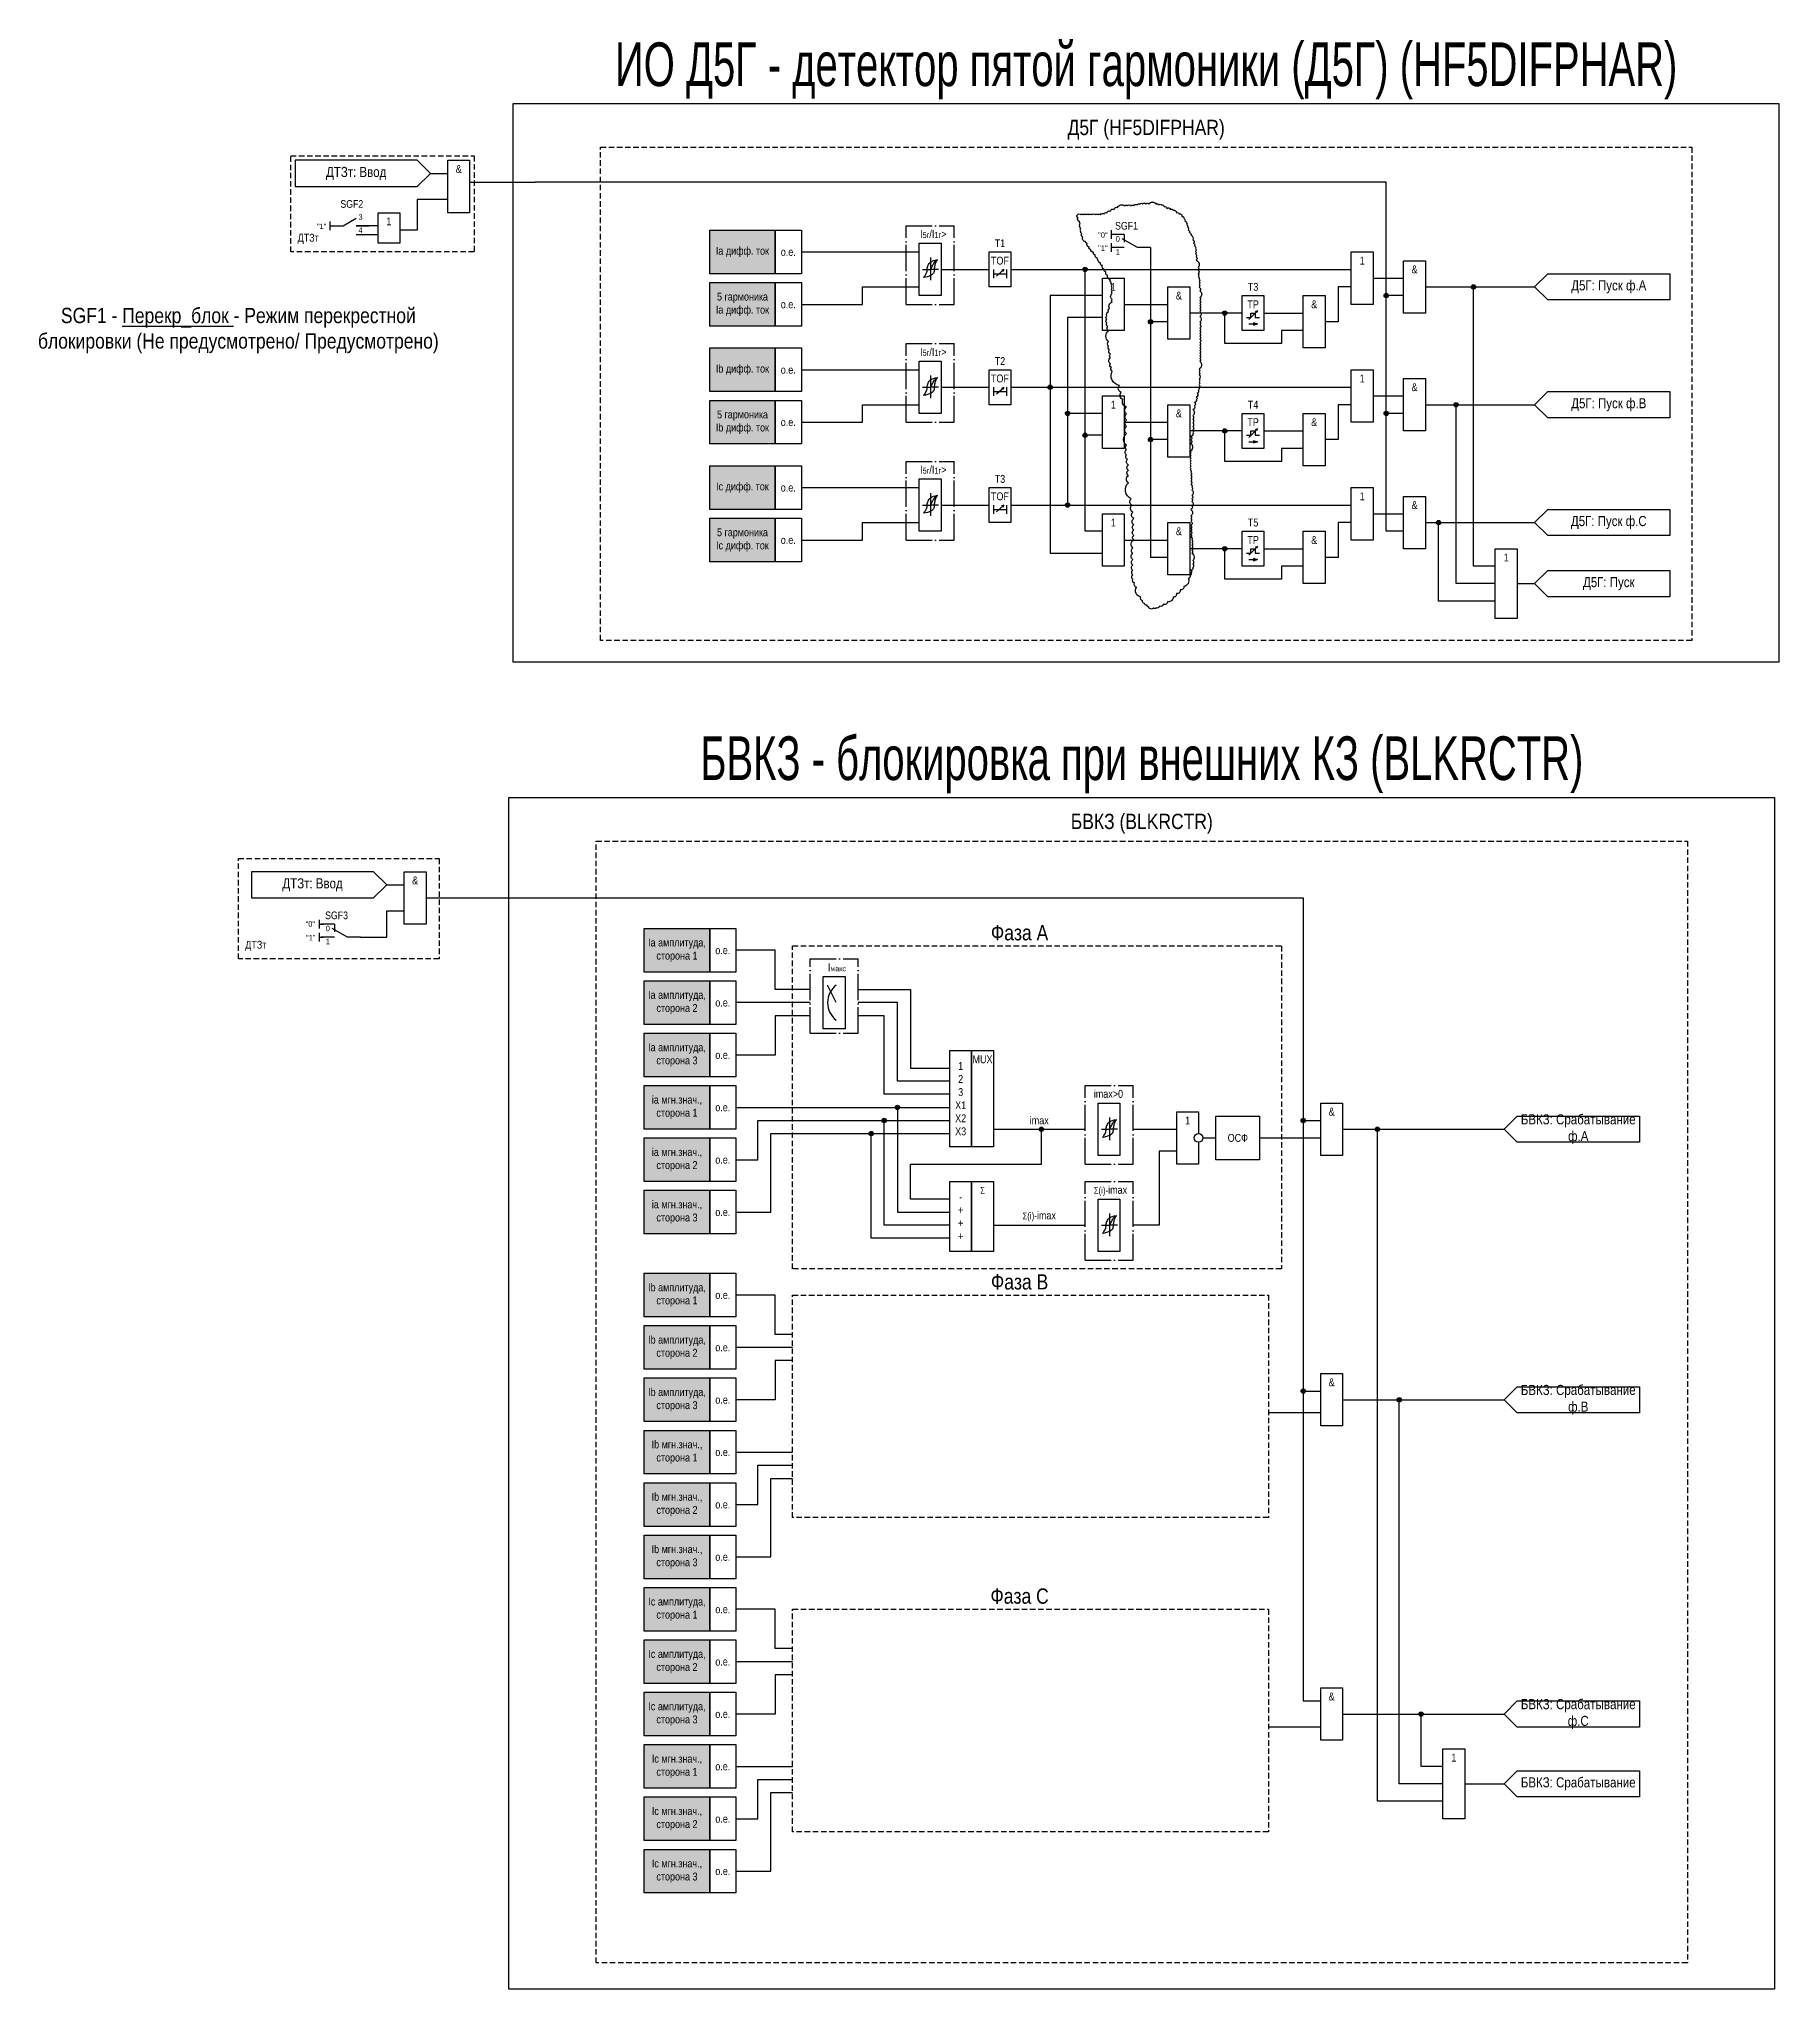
# Model space of a CAD drawing. Header units: millimetres. Extents: x -375 to 2714, y -997 to 626.
# Drawn here: x 144.3 to 543, y -484 to -37.2 of the extents above; entities that cross this region are included whole.
import ezdxf
from ezdxf.enums import TextEntityAlignment as Align

# ---------------------------------------------------------------- set-up
doc = ezdxf.new("R2010")
doc.units = ezdxf.units.MM
doc.linetypes.add('ACAD_ISO04W100', pattern=[30, 24, -3, 0, -3])
doc.linetypes.add('штриховая2', pattern=[0.375, 0.25, -0.125])
doc.layers.add('invisible', color=10, linetype='Continuous', lineweight=30, plot=False)
doc.layers.add('TEXT', color=7, linetype='Continuous', lineweight=25)
doc.layers.add('Основная', color=7, linetype='Continuous')
doc.styles.add('1.8_Gost_RD', font='ARIALN.TTF', dxfattribs={"height": 1.8})
doc.styles.add('2.5_Gost_RD', font='ARIALN.TTF', dxfattribs={"height": 2.5})
doc.styles.add('3.5_Gost_RD', font='ARIALN.TTF', dxfattribs={"height": 3.5})
doc.styles.add('Вывод', font='ARIALN.TTF', dxfattribs={"height": 2.5})
doc.styles.add('Компонент', font='ARIALN.TTF', dxfattribs={"height": 3.5})

msp = doc.modelspace()

# ---------------------------------------------------------------- texts
at = {"color": 30, "ltscale": 100, "attachment_point": 5}
for s, insert, char_height, width, style in [('{\\W0.8;\\C3;ИО Д5Г - детектор пятой гармоники (Д5Г) (HF5DIFPHAR)}', (398, -44.5), 10, 290, '3.5_Gost_RD'), ('\\pt108.5;Д5Г (HF5DIFPHAR)', (398, -58), 3.5, 250, '3.5_Gost_RD'), ('ДТЗт', (206, -83), 1.8, 8, '2.5_Gost_RD'), ('SGF1 - {\\LПерекр_блок} - Режим перекрестной блокировки (Не предусмотрено/ Предусмотрено)', (190, -104), 3.5, 97.0715, '3.5_Gost_RD'), ('{\\W0.8;\\C3;БВКЗ - блокировка при внешних КЗ (BLKRCTR)}', (397, -203.5), 10, 290, '3.5_Gost_RD'), ('\\pt108.5;БВКЗ (BLKRCTR)', (397, -217), 3.5, 250, '3.5_Gost_RD'), ('ДТЗт', (194, -245), 1.8, 8, '2.5_Gost_RD')]:
    msp.add_mtext(s, dxfattribs=dict(at, insert=insert, char_height=char_height, width=width, style=style))
at = {"color": 6, "ltscale": 100, "char_height": 1.8, "width": 5, "attachment_point": 5, "style": '2.5_Gost_RD'}
for s, insert in [('&', (240.5, -67)), ('1', (224.5, -79)), ('&', (230.5, -230))]:
    msp.add_mtext(s, dxfattribs=dict(at, insert=insert))
at = {"color": 6, "ltscale": 100, "insert": (208, -79.5), "char_height": 1.25, "attachment_point": 1, "style": '3.5_Gost_RD'}
msp.add_mtext_dynamic_manual_height_columns('"1"', width=2, gutter_width=17.5, heights=[0], dxfattribs=at)
at = {"ltscale": 100, "char_height": 1.8, "attachment_point": 5}
for s, insert, width, style in [('Ia дифф. ток', (305.5, -86), 15, '1.8_Gost_RD'), ('T1', (364.5, -84), 5, '2.5_Gost_RD'), ('о.е.', (316, -86), 6, '1.8_Gost_RD'), ('TOF', (364.5, -88), 5, '2.5_Gost_RD'), ('T3', (422.5, -94), 5, '2.5_Gost_RD'), ('5 гармоника\\PIa дифф. ток', (305.5, -98), 15, '1.8_Gost_RD'), ('о.е.', (316, -98), 6, '1.8_Gost_RD'), ('TP', (422.5, -98), 5, '2.5_Gost_RD'), ('T2', (364.5, -111), 5, '2.5_Gost_RD'), ('Ib дифф. ток', (305.5, -113), 15, '1.8_Gost_RD'), ('о.е.', (316, -113), 6, '1.8_Gost_RD'), ('TOF', (364.5, -115), 5, '2.5_Gost_RD'), ('T4', (422.5, -121), 5, '2.5_Gost_RD'), ('5 гармоника\\PIb дифф. ток', (305.5, -125), 15, '1.8_Gost_RD'), ('о.е.', (316, -125), 6, '1.8_Gost_RD'), ('TP', (422.5, -125), 5, '2.5_Gost_RD'), ('T3', (364.5, -138), 5, '2.5_Gost_RD'), ('Ic дифф. ток', (305.5, -140), 15, '1.8_Gost_RD'), ('о.е.', (316, -140), 6, '1.8_Gost_RD'), ('TOF', (364.5, -142), 5, '2.5_Gost_RD'), ('T5', (422.5, -148), 5, '2.5_Gost_RD'), ('5 гармоника\\PIc дифф. ток', (305.5, -152), 15, '1.8_Gost_RD'), ('о.е.', (316, -152), 6, '1.8_Gost_RD'), ('TP', (422.5, -152), 5, '2.5_Gost_RD'), ('Ia амплитуда, сторона 1', (290.5, -246), 15, '1.8_Gost_RD'), ('о.е.', (301, -246), 6, '1.8_Gost_RD'), ('Ia амплитуда, сторона 2', (290.5, -258), 15, '1.8_Gost_RD'), ('о.е.', (301, -258), 6, '1.8_Gost_RD'), ('Ia амплитуда, сторона 3', (290.5, -270), 15, '1.8_Gost_RD'), ('о.е.', (301, -270), 6, '1.8_Gost_RD'), ('1', (355.5, -272.5), 5, '2.5_Gost_RD'), ('MUX', (360.5, -271), 5, '2.5_Gost_RD'), ('2', (355.5, -275.5), 5, '2.5_Gost_RD'), ('ia мгн.знач., сторона 1', (290.5, -282), 15, '1.8_Gost_RD'), ('о.е.', (301, -282), 6, '1.8_Gost_RD'), ('X1', (355.5, -281.5), 5, '2.5_Gost_RD'), ('3', (355.5, -278.5), 5, '2.5_Gost_RD'), ('X2', (355.5, -284.5), 5, '2.5_Gost_RD'), ('imax', (373.5, -285), 5, '2.5_Gost_RD'), ('X3', (355.5, -287.5), 5, '2.5_Gost_RD'), ('ОСФ', (419, -289), 10, '2.5_Gost_RD'), ('ia мгн.знач., сторона 2', (290.5, -294), 15, '1.8_Gost_RD'), ('о.е.', (301, -294), 6, '1.8_Gost_RD'), ('ia мгн.знач., сторона 3', (290.5, -306), 15, '1.8_Gost_RD'), ('-', (355.5, -302.5), 5, '2.5_Gost_RD'), ('{\\H0.875x;Σ}', (360.5, -301), 5, '2.5_Gost_RD'), ('о.е.', (301, -306), 6, '1.8_Gost_RD'), ('+', (355.5, -305.5), 5, '2.5_Gost_RD'), ('+', (355.5, -308.5), 5, '2.5_Gost_RD'), ('{\\H0.875x;Σ(i)-}imax', (373.5, -307), 5, '2.5_Gost_RD'), ('+', (355.5, -311.5), 5, '2.5_Gost_RD'), ('Ib амплитуда, сторона 1', (290.5, -325), 15, '1.8_Gost_RD'), ('о.е.', (301, -325), 6, '1.8_Gost_RD'), ('Ib амплитуда, сторона 2', (290.5, -337), 15, '1.8_Gost_RD'), ('о.е.', (301, -337), 6, '1.8_Gost_RD'), ('Ib амплитуда, сторона 3', (290.5, -349), 15, '1.8_Gost_RD'), ('о.е.', (301, -349), 6, '1.8_Gost_RD'), ('Ib мгн.знач., сторона 1', (290.5, -361), 15, '1.8_Gost_RD'), ('о.е.', (301, -361), 6, '1.8_Gost_RD'), ('Ib мгн.знач., сторона 2', (290.5, -373), 15, '1.8_Gost_RD'), ('о.е.', (301, -373), 6, '1.8_Gost_RD'), ('Ib мгн.знач., сторона 3', (290.5, -385), 15, '1.8_Gost_RD'), ('о.е.', (301, -385), 6, '1.8_Gost_RD'), ('Ic амплитуда, сторона 1', (290.5, -397), 15, '1.8_Gost_RD'), ('о.е.', (301, -397), 6, '1.8_Gost_RD'), ('Ic амплитуда, сторона 2', (290.5, -409), 15, '1.8_Gost_RD'), ('о.е.', (301, -409), 6, '1.8_Gost_RD'), ('Ic амплитуда, сторона 3', (290.5, -421), 15, '1.8_Gost_RD'), ('о.е.', (301, -421), 6, '1.8_Gost_RD'), ('Ic мгн.знач., сторона 1', (290.5, -433), 15, '1.8_Gost_RD'), ('о.е.', (301, -433), 6, '1.8_Gost_RD'), ('Ic мгн.знач., сторона 2', (290.5, -445), 15, '1.8_Gost_RD'), ('о.е.', (301, -445), 6, '1.8_Gost_RD'), ('Ic мгн.знач., сторона 3', (290.5, -457), 15, '1.8_Gost_RD'), ('о.е.', (301, -457), 6, '1.8_Gost_RD')]:
    msp.add_mtext(s, dxfattribs=dict(at, insert=insert, width=width, style=style))
at = {"color": 251, "ltscale": 100, "true_color": 0x58595b, "char_height": 3.5, "width": 130, "attachment_point": 5, "style": '3.5_Gost_RD'}
for s, insert in [('Фаза А', (369, -242)), ('Фаза В', (369, -322)), ('Фаза С', (369, -394))]:
    msp.add_mtext(s, dxfattribs=dict(at, insert=insert))
at = {"ltscale": 100, "insert": (205.5, -242.5), "char_height": 1.25, "attachment_point": 1, "style": '3.5_Gost_RD'}
msp.add_mtext_dynamic_manual_height_columns('"1"', width=2, gutter_width=17.5, heights=[0], dxfattribs=at)
at = {"color": 7, "ltscale": 100, "insert": (324, -249), "char_height": 1.8, "attachment_point": 1, "style": '1.8_Gost_RD'}
msp.add_mtext_dynamic_manual_height_columns('\\pi1.0688;I{\\H0.66667x;макс}', width=11, gutter_width=17.5, heights=[0], dxfattribs=at)
at = {"layer": 'TEXT', "ltscale": 100, "char_height": 2.3, "width": 28, "attachment_point": 5, "style": '2.5_Gost_RD'}
for insert in [(217, -68), (207, -231)]:
    msp.add_mtext('ДТЗт: Ввод', dxfattribs=dict(at, insert=insert))
at = {"layer": 'Основная', "color": 7, "ltscale": 100, "char_height": 1.8, "attachment_point": 1, "style": '1.8_Gost_RD'}
for s, insert in [('\\pi-0.78314;I{\\H0.77778x;5г\\H1.2857x;/I\\H0.77778x;1г\\H1.2857x;>}', (347, -81)), ('\\pi-0.78314;I{\\H0.77778x;5г\\H1.2857x;/I\\H0.77778x;1г\\H1.2857x;>}', (347, -108)), ('\\pi-0.78314;I{\\H0.77778x;5г\\H1.2857x;/I\\H0.77778x;1г\\H1.2857x;>}', (347, -135)), ('{\\C256;imax>0}', (386, -278)), ('{\\H0.875x;\\C256;Σ(i)-\\H1.1429x;imax}', (386, -300))]:
    msp.add_mtext_dynamic_manual_height_columns(s, width=4, gutter_width=17.5, heights=[0], dxfattribs=dict(at, insert=insert))
at = {"layer": 'Основная', "ltscale": 100, "char_height": 1.25, "attachment_point": 1, "style": '3.5_Gost_RD'}
for s, insert in [('"0"', (387, -81.5)), ('"1"', (387, -84.5))]:
    msp.add_mtext_dynamic_manual_height_columns(s, width=2, gutter_width=17.5, heights=[0], dxfattribs=dict(at, insert=insert))
at = {"layer": 'Основная', "ltscale": 100, "char_height": 1.8, "width": 5, "attachment_point": 5, "style": '2.5_Gost_RD'}
for s, insert in [('1', (447.5, -88)), ('&', (459.5, -90)), ('1', (390.5, -94)), ('&', (405.5, -96)), ('&', (436.5, -98)), ('1', (447.5, -115)), ('&', (459.5, -117)), ('1', (390.5, -121)), ('&', (405.5, -123)), ('&', (436.5, -125)), ('1', (447.5, -142)), ('1', (390.5, -148)), ('&', (459.5, -144)), ('&', (405.5, -150)), ('&', (436.5, -152)), ('1', (480.5, -156)), ('1', (407.5, -285)), ('&', (440.5, -283)), ('&', (440.5, -345)), ('&', (440.5, -417)), ('1', (468.5, -431))]:
    msp.add_mtext(s, dxfattribs=dict(at, insert=insert))
at = {"layer": 'Основная', "color": 0, "ltscale": 100, "char_height": 2.3, "width": 28, "attachment_point": 5, "style": '2.5_Gost_RD'}
for s, insert in [('{\\C256;Д5Г: Пуск ф.А}', (504, -94)), ('Д5Г: Пуск ф.B', (504, -121)), ('{\\C256;Д5Г: Пуск ф.C}', (504, -148)), ('{\\C256;Д5Г: Пуск}', (504, -162)), ('{\\C256;БВКЗ: Срабатывание ф.А}', (497, -287)), ('{\\C256;БВКЗ: Срабатывание ф.В}', (497, -349)), ('{\\C256;БВКЗ: Срабатывание ф.С}', (497, -421)), ('{\\C256;БВКЗ: Срабатывание}', (497, -437))]:
    msp.add_mtext(s, dxfattribs=dict(at, insert=insert))

# ---------------------------------------------------------------- blocks, each defined once
blk = doc.blocks.new('*U892')
at = {"layer": 'Основная', "linetype": 'ACAD_ISO04W100', "ltscale": 0.25}
for p, q in [((0, 0), (11, 0)), ((0, -17), (0, 0)), ((11, -17), (11, 0)), ((0, -17), (11, -17))]:
    blk.add_line(p, q, dxfattribs=at)
at = {"layer": 'Основная', "style": 'Компонент'}
blk.add_attdef('ОУ', text='', height=3.5, dxfattribs=at).set_placement((11, 0), align=Align.MIDDLE_CENTER)
blk = doc.blocks.new('Точка')
at = {"ltscale": 100}
h = blk.add_hatch(color=256, dxfattribs=at)
h.dxf.hatch_style = 1
edge = h.paths.add_edge_path()
edge.add_arc((0, 0), 0.5, 0, 360)
blk.add_circle((0, 0), 0.5, dxfattribs=at)
blk = doc.blocks.new('*U898')
at = {"layer": 'Основная', "linetype": 'ACAD_ISO04W100', "ltscale": 0.25}
for p, q in [((0, 0), (11, 0)), ((0, -18), (0, 0)), ((11, -18), (11, 0)), ((0, -18), (11, -18))]:
    blk.add_line(p, q, dxfattribs=at)
at = {"layer": 'Основная', "style": 'Компонент'}
blk.add_attdef('ОУ', text='', height=3.5, dxfattribs=at).set_placement((11, 0), align=Align.MIDDLE_CENTER)
blk = doc.blocks.new('*U958')
at = {"layer": 'Основная', "color": 0}
blk.add_line((0, 0), (7, 4), dxfattribs=at)
at = {"layer": 'Основная', "ltscale": 0.35}
blk.add_line((6, 6), (6, 2.5), dxfattribs=at)
blk = doc.blocks.new('*U985')
at = {"layer": 'Основная', "color": 0}
for p, q in [((-3, 6), (-9, 6)), ((-3, 0), (-9, 0)), ((9, 0), (3, 0))]:
    blk.add_line(p, q, dxfattribs=at)
at = {"layer": 'Основная', "ltscale": 0.25, "xscale": -1}
blk.add_blockref('*U958', (3, 0), dxfattribs=at)
at = {"layer": 'Основная'}
for tag, height, style, p in [('ОУ', 3.5, 'Компонент', (-2, 10)), ('В1', 2.5, 'Вывод', (-14, 6)), ('В2', 2.5, 'Вывод', (-6, 4)), ('В3', 2.5, 'Вывод', (-6, -2))]:
    blk.add_attdef(tag, text='', height=height, dxfattribs=dict(at, style=style)).set_placement(p, align=Align.MIDDLE_CENTER)
blk = doc.blocks.new('*U1016')
at = {"layer": 'Основная', "color": 0}
for p, q in [((-3, 6), (-9, 6)), ((-3, 0), (-9, 0)), ((9, 0), (3, 0))]:
    blk.add_line(p, q, dxfattribs=at)
at = {"layer": 'Основная', "ltscale": 0.25, "xscale": -1}
blk.add_blockref('*U958', (3, 0), dxfattribs=at)
at = {"layer": 'Основная'}
for tag, height, style, p in [('ОУ', 3.5, 'Компонент', (-2, 10)), ('В1', 2.5, 'Вывод', (-13, 6)), ('В2', 2.5, 'Вывод', (-6, 4)), ('В3', 2.5, 'Вывод', (-6, -2))]:
    blk.add_attdef(tag, text='', height=height, dxfattribs=dict(at, style=style)).set_placement(p, align=Align.MIDDLE_CENTER)
blk = doc.blocks.new('*U956')
at = {"layer": 'Основная', "color": 0}
blk.add_line((0, 0), (6, 3.43), dxfattribs=at)
blk = doc.blocks.new('*U1017')
at = {"layer": 'Основная', "color": 0}
for p, q in [((-9, 0), (-3, 0)), ((3, 0), (9, 0))]:
    blk.add_line(p, q, dxfattribs=at)
at = {"layer": 'Основная', "ltscale": 0.25}
blk.add_blockref('*U956', (-3, 0), dxfattribs=at)
at = {"layer": 'Основная'}
for tag, height, style, p in [('ОУ', 3.5, 'Компонент', (1, 10)), ('В2', 2.5, 'Вывод', (5, 4)), ('В1', 2.5, 'Вывод', (5, -2))]:
    blk.add_attdef(tag, text='', height=height, dxfattribs=dict(at, style=style)).set_placement(p, align=Align.MIDDLE_CENTER)

# ---------------------------------------------------------------- hatches: boundary and pattern name
at = {"ltscale": 100, "true_color": 0xf7941d}
h = msp.add_hatch(color=30, dxfattribs=at)
h.dxf.hatch_style = 1
h.paths.add_polyline_path([(298, -81), (313, -81), (313, -91), (298, -91)])
h = msp.add_hatch(color=30, dxfattribs=at)
h.dxf.hatch_style = 1
h.paths.add_polyline_path([(298, -93), (313, -93), (313, -103), (298, -103)])
h = msp.add_hatch(color=30, dxfattribs=at)
h.dxf.hatch_style = 1
h.paths.add_polyline_path([(298, -108), (313, -108), (313, -118), (298, -118)])
h = msp.add_hatch(color=30, dxfattribs=at)
h.dxf.hatch_style = 1
h.paths.add_polyline_path([(298, -120), (313, -120), (313, -130), (298, -130)])
h = msp.add_hatch(color=30, dxfattribs=at)
h.dxf.hatch_style = 1
h.paths.add_polyline_path([(298, -135), (313, -135), (313, -145), (298, -145)])
h = msp.add_hatch(color=30, dxfattribs=at)
h.dxf.hatch_style = 1
h.paths.add_polyline_path([(298, -147), (313, -147), (313, -157), (298, -157)])
h = msp.add_hatch(color=30, dxfattribs=at)
h.dxf.hatch_style = 1
h.paths.add_polyline_path([(283, -241), (298, -241), (298, -251), (283, -251)])
h = msp.add_hatch(color=30, dxfattribs=at)
h.dxf.hatch_style = 1
h.paths.add_polyline_path([(283, -253), (298, -253), (298, -263), (283, -263)])
h = msp.add_hatch(color=30, dxfattribs=at)
h.dxf.hatch_style = 1
h.paths.add_polyline_path([(283, -265), (298, -265), (298, -275), (283, -275)])
h = msp.add_hatch(color=30, dxfattribs=at)
h.dxf.hatch_style = 1
h.paths.add_polyline_path([(283, -277), (298, -277), (298, -287), (283, -287)])
h = msp.add_hatch(color=30, dxfattribs=at)
h.dxf.hatch_style = 1
h.paths.add_polyline_path([(283, -289), (298, -289), (298, -299), (283, -299)])
h = msp.add_hatch(color=30, dxfattribs=at)
h.dxf.hatch_style = 1
h.paths.add_polyline_path([(283, -301), (298, -301), (298, -311), (283, -311)])
h = msp.add_hatch(color=30, dxfattribs=at)
h.dxf.hatch_style = 1
h.paths.add_polyline_path([(283, -320), (298, -320), (298, -330), (283, -330)])
h = msp.add_hatch(color=30, dxfattribs=at)
h.dxf.hatch_style = 1
h.paths.add_polyline_path([(283, -332), (298, -332), (298, -342), (283, -342)])
h = msp.add_hatch(color=30, dxfattribs=at)
h.dxf.hatch_style = 1
h.paths.add_polyline_path([(283, -344), (298, -344), (298, -354), (283, -354)])
h = msp.add_hatch(color=30, dxfattribs=at)
h.dxf.hatch_style = 1
h.paths.add_polyline_path([(283, -356), (298, -356), (298, -366), (283, -366)])
h = msp.add_hatch(color=30, dxfattribs=at)
h.dxf.hatch_style = 1
h.paths.add_polyline_path([(283, -368), (298, -368), (298, -378), (283, -378)])
h = msp.add_hatch(color=30, dxfattribs=at)
h.dxf.hatch_style = 1
h.paths.add_polyline_path([(283, -380), (298, -380), (298, -390), (283, -390)])
h = msp.add_hatch(color=30, dxfattribs=at)
h.dxf.hatch_style = 1
h.paths.add_polyline_path([(283, -392), (298, -392), (298, -402), (283, -402)])
h = msp.add_hatch(color=30, dxfattribs=at)
h.dxf.hatch_style = 1
h.paths.add_polyline_path([(283, -404), (298, -404), (298, -414), (283, -414)])
h = msp.add_hatch(color=30, dxfattribs=at)
h.dxf.hatch_style = 1
h.paths.add_polyline_path([(283, -416), (298, -416), (298, -426), (283, -426)])
h = msp.add_hatch(color=30, dxfattribs=at)
h.dxf.hatch_style = 1
h.paths.add_polyline_path([(283, -428), (298, -428), (298, -438), (283, -438)])
h = msp.add_hatch(color=30, dxfattribs=at)
h.dxf.hatch_style = 1
h.paths.add_polyline_path([(283, -440), (298, -440), (298, -450), (283, -450)])
h = msp.add_hatch(color=30, dxfattribs=at)
h.dxf.hatch_style = 1
h.paths.add_polyline_path([(283, -452), (298, -452), (298, -462), (283, -462)])

# ---------------------------------------------------------------- linework, layer by layer
at = {"color": 6, "ltscale": 100}
for p, q in [((238, -74), (231, -74)), ((231, -74), (231, -81)), ((211, -79), (211, -81)), ((231, -81), (227, -81))]:
    msp.add_line(p, q, dxfattribs=at)
at = {"ltscale": 100}
for p, q in [((399, -85), (399, -156)), ((420, -100), (408, -100)), ((421.5, -101.5), (423.5, -99.5)), ((421.5, -102.5), (423.5, -102.5)), ((423.5, -99.5), (422.99, -99.75)), ((423.5, -99.5), (423.26, -99.98)), ((425, -100), (434, -100)), ((420, -127), (408, -127)), ((421.5, -128.5), (423.5, -126.5)), ((421.5, -129.5), (423.5, -129.5)), ((423.5, -126.5), (422.99, -126.75)), ((423.5, -126.5), (423.26, -126.98)), ((425, -127), (434, -127)), ((420, -154), (408, -154)), ((421.5, -155.5), (423.5, -153.5)), ((423.5, -153.5), (422.99, -153.75)), ((423.5, -153.5), (423.26, -153.98)), ((425, -154), (434, -154)), ((421.5, -156.5), (423.5, -156.5)), ((208.5, -239), (208.5, -241)), ((208.5, -240), (209.5, -240)), ((224, -243), (224, -237)), ((224, -237), (228, -237)), ((208.5, -242), (208.5, -244)), ((208.5, -243), (209.5, -243)), ((218, -243), (224, -243)), ((434, -283), (434, -418)), ((434, -347), (438, -347)), ((438, -352), (426, -352)), ((434, -418), (438, -418)), ((438, -424), (426, -424))]:
    msp.add_line(p, q, dxfattribs=at)
at = {"color": 7, "ltscale": 100}
for p, q in [((363.7, -91.54), (365.37, -90.05)), ((365.37, -90.05), (364.85, -90.27)), ((365.37, -90.05), (365.11, -90.52)), ((363.7, -118.54), (365.37, -117.05)), ((365.37, -117.05), (364.85, -117.27)), ((365.37, -117.05), (365.11, -117.52)), ((363.7, -145.54), (365.37, -144.05)), ((365.37, -144.05), (364.85, -144.27)), ((365.37, -144.05), (365.11, -144.52)), ((327, -258), (325, -254))]:
    msp.add_line(p, q, dxfattribs=at)
at = {"ltscale": 100}
for points in [[(253, -52), (543, -52), (543, -180), (253, -180)], [(298, -81), (313, -81), (313, -91), (298, -91)], [(313, -81), (319, -81), (319, -91), (313, -91)], [(362, -86), (367, -86), (367, -94), (362, -94)], [(298, -93), (313, -93), (313, -103), (298, -103)], [(313, -93), (319, -93), (319, -103), (313, -103)], [(420, -96), (425, -96), (425, -104), (420, -104)], [(298, -108), (313, -108), (313, -118), (298, -118)], [(313, -108), (319, -108), (319, -118), (313, -118)], [(362, -113), (367, -113), (367, -121), (362, -121)], [(298, -120), (313, -120), (313, -130), (298, -130)], [(313, -120), (319, -120), (319, -130), (313, -130)], [(420, -123), (425, -123), (425, -131), (420, -131)], [(298, -135), (313, -135), (313, -145), (298, -145)], [(313, -135), (319, -135), (319, -145), (313, -145)], [(362, -140), (367, -140), (367, -148), (362, -148)], [(298, -147), (313, -147), (313, -157), (298, -157)], [(313, -147), (319, -147), (319, -157), (313, -157)], [(420, -150), (425, -150), (425, -158), (420, -158)], [(478, -154), (483, -154), (483, -170), (478, -170)], [(283, -241), (298, -241), (298, -251), (283, -251)], [(298, -241), (304, -241), (304, -251), (298, -251)], [(283, -253), (298, -253), (298, -263), (283, -263)], [(298, -253), (304, -253), (304, -263), (298, -263)], [(324, -252), (329, -252), (329, -264), (324, -264)], [(283, -265), (298, -265), (298, -275), (283, -275)], [(298, -265), (304, -265), (304, -275), (298, -275)], [(353, -269), (358, -269), (358, -291), (353, -291)], [(358, -269), (363, -269), (363, -291), (358, -291)], [(283, -277), (298, -277), (298, -287), (283, -287)], [(298, -277), (304, -277), (304, -287), (298, -287)], [(414, -284), (424, -284), (424, -294), (414, -294)], [(283, -289), (298, -289), (298, -299), (283, -299)], [(298, -289), (304, -289), (304, -299), (298, -299)], [(353, -299), (358, -299), (358, -315), (353, -315)], [(358, -299), (363, -299), (363, -315), (358, -315)], [(283, -301), (298, -301), (298, -311), (283, -311)], [(298, -301), (304, -301), (304, -311), (298, -311)], [(283, -320), (298, -320), (298, -330), (283, -330)], [(298, -320), (304, -320), (304, -330), (298, -330)], [(283, -332), (298, -332), (298, -342), (283, -342)], [(298, -332), (304, -332), (304, -342), (298, -342)], [(283, -344), (298, -344), (298, -354), (283, -354)], [(298, -344), (304, -344), (304, -354), (298, -354)], [(283, -356), (298, -356), (298, -366), (283, -366)], [(298, -356), (304, -356), (304, -366), (298, -366)], [(283, -368), (298, -368), (298, -378), (283, -378)], [(298, -368), (304, -368), (304, -378), (298, -378)], [(283, -380), (298, -380), (298, -390), (283, -390)], [(298, -380), (304, -380), (304, -390), (298, -390)], [(283, -392), (298, -392), (298, -402), (283, -402)], [(298, -392), (304, -392), (304, -402), (298, -402)], [(283, -404), (298, -404), (298, -414), (283, -414)], [(298, -404), (304, -404), (304, -414), (298, -414)], [(283, -416), (298, -416), (298, -426), (283, -426)], [(298, -416), (304, -416), (304, -426), (298, -426)], [(283, -428), (298, -428), (298, -438), (283, -438)], [(298, -428), (304, -428), (304, -438), (298, -438)], [(466, -429), (471, -429), (471, -445), (466, -445)], [(283, -440), (298, -440), (298, -450), (283, -450)], [(298, -440), (304, -440), (304, -450), (298, -450)], [(283, -452), (298, -452), (298, -462), (283, -462)], [(298, -452), (304, -452), (304, -462), (298, -462)]]:
    msp.add_lwpolyline(points, close=True, dxfattribs=at)
at = {"color": 6, "linetype": 'штриховая2', "ltscale": 5}
for points in [[(202, -64), (244, -64), (244, -86), (202, -86)], [(190, -225), (236, -225), (236, -248), (190, -248)]]:
    msp.add_lwpolyline(points, close=True, dxfattribs=at)
at = {"color": 6, "ltscale": 100}
for points in [[(234, -68), (231, -65), (203, -65), (203, -71), (231, -71), (234, -68)], [(234, -68), (238, -68)], [(243, -70), (258, -70)], [(211, -80), (214, -80)], [(222, -80), (217, -80)], [(217, -82), (222, -82)], [(224, -231), (221, -228), (193, -228), (193, -234), (221, -234), (224, -231)], [(224, -231), (228, -231)]]:
    msp.add_lwpolyline(points, dxfattribs=at)
for points in [[(238, -65), (243, -65), (243, -77), (238, -77)], [(222, -77), (227, -77), (227, -84), (222, -84)], [(228, -228), (233, -228), (233, -240), (228, -240)]]:
    msp.add_lwpolyline(points, close=True, dxfattribs=at)
at = {"ltscale": 100}
for points in [[(457, -96), (453, -96), (453, -70), (445, -70)], [(363, -90), (363, -92)], [(363, -91), (366, -91)], [(366, -90), (366, -92)], [(367, -90), (445, -90)], [(388, -150), (384, -150), (384, -90)], [(450, -92), (457, -92)], [(319, -98), (333, -98), (333, -94), (346, -94)], [(388, -96), (376, -96), (376, -155), (388, -155)], [(393, -98), (403, -98)], [(445, -94), (442, -94), (442, -102), (439, -102)], [(457, -123), (453, -123), (453, -96)], [(462, -94), (487, -94)], [(478, -158), (473, -158), (473, -94)], [(388, -101), (380, -101), (380, -144)], [(403, -102), (399, -102)], [(434, -104), (429, -104), (429, -107), (416, -107), (416, -100)], [(422.5, -102.17), (423.5, -102.5), (422.5, -102.83)], [(363, -117), (363, -119)], [(363, -118), (366, -118)], [(366, -117), (366, -119)], [(367, -117), (445, -117)], [(450, -119), (457, -119)], [(319, -125), (333, -125), (333, -121), (346, -121)], [(388, -123), (380, -123)], [(393, -125), (403, -125)], [(445, -121), (442, -121), (442, -129), (439, -129)], [(457, -150), (453, -150), (453, -123)], [(462, -121), (487, -121)], [(478, -162), (469, -162), (469, -121)], [(388, -128), (384, -128)], [(403, -129), (399, -129)], [(434, -131), (429, -131), (429, -134), (416, -134), (416, -127)], [(422.5, -129.17), (423.5, -129.5), (422.5, -129.83)], [(363, -144), (363, -146)], [(363, -145), (366, -145)], [(366, -144), (366, -146)], [(367, -144), (445, -144)], [(450, -146), (457, -146)], [(319, -152), (333, -152), (333, -148), (346, -148)], [(388, -150), (385, -150)], [(445, -148), (442, -148), (442, -156), (439, -156)], [(462, -148), (487, -148)], [(478, -166), (465, -166), (465, -148)], [(393, -152), (403, -152)], [(403, -156), (399, -156)], [(434, -158), (429, -158), (429, -161), (416, -161), (416, -154)], [(422.5, -156.17), (423.5, -156.5), (422.5, -156.83)], [(483, -162), (487, -162)], [(233, -234), (434, -234), (434, -285), (438, -285)], [(321, -255), (313, -255), (313, -246), (304, -246)], [(321, -258), (309, -258), (309, -258), (304, -258)], [(332, -255), (344, -255), (344, -273), (353, -273)], [(353, -276), (341, -276), (341, -258), (332, -258)], [(321, -261), (313, -261), (313, -270), (304, -270)], [(353, -279), (338, -279), (338, -261), (332, -261)], [(304, -282), (353, -282)], [(304, -294), (309, -294), (309, -285), (353, -285)], [(353, -309), (338, -309), (338, -285)], [(341, -282), (341, -306), (353, -306)], [(304, -306), (312, -306), (312, -288), (353, -288)], [(353, -312), (335, -312), (335, -288)], [(353, -303), (344, -303), (344, -295), (374, -295), (374, -287)], [(363, -287), (384, -287)], [(395, -287), (405, -287)], [(411, -289), (414, -289)], [(424, -289), (438, -289)], [(443, -287), (480, -287)], [(466, -441), (451, -441), (451, -287)], [(405, -292), (401, -292), (401, -309), (395, -309)], [(363, -309), (384, -309)], [(317, -334), (313, -334), (313, -325), (304, -325)], [(317, -337), (309, -337), (309, -337), (304, -337)], [(317, -340), (313, -340), (313, -349), (304, -349)], [(443, -349), (480, -349)], [(466, -437), (456, -437), (456, -349)], [(304, -361), (317, -361)], [(304, -373), (309, -373), (309, -364), (317, -364)], [(304, -385), (312, -385), (312, -367), (317, -367)], [(317, -406), (313, -406), (313, -397), (304, -397)], [(317, -409), (309, -409), (309, -409), (304, -409)], [(317, -412), (313, -412), (313, -421), (304, -421)], [(443, -421), (480, -421)], [(466, -433), (461, -433), (461, -421)], [(304, -433), (317, -433)], [(304, -445), (309, -445), (309, -436), (317, -436)], [(471, -437), (480, -437)], [(304, -457), (312, -457), (312, -439), (317, -439)]]:
    msp.add_lwpolyline(points, dxfattribs=at)
at = {"color": 7, "ltscale": 100}
for points in [[(421, -101), (422, -101), (422, -100), (423, -100), (423, -101), (424, -101)], [(421, -128), (422, -128), (422, -127), (423, -127), (423, -128), (424, -128)], [(421, -155), (422, -155), (422, -154), (423, -154), (423, -155), (424, -155)]]:
    msp.add_lwpolyline(points, dxfattribs=at)
at = {"color": 2, "ltscale": 100}
msp.add_lwpolyline([(252, -211), (542, -211), (542, -484), (252, -484)], close=True, dxfattribs=at)
at = {"color": 251, "linetype": 'штриховая2', "ltscale": 5, "true_color": 0x58595b}
for points in [[(317, -245), (429, -245), (429, -319), (317, -319)], [(317, -325), (426, -325), (426, -376), (317, -376)], [(317, -397), (426, -397), (426, -448), (317, -448)]]:
    msp.add_lwpolyline(points, close=True, dxfattribs=at)
at = {"color": 7, "ltscale": 100}
msp.add_arc((330, -258), 5, 126.8699, 233.1301, dxfattribs=at)
at = {"layer": 'invisible', "color": 6, "ltscale": 100}
msp.add_line((453, -70), (258, -70), dxfattribs=at)
at = {"layer": 'invisible', "ltscale": 100}
msp.add_lwpolyline([(382.24, -77.47, -0.520567), (383.06, -77.47, -0.520567), (383.06, -77.47, -0.520567), (383.68, -77.47, -0.520567), (383.68, -77.47, -0.520567), (384.29, -77.47, -0.520567), (384.29, -77.47, -0.520567), (384.91, -77.47, -0.520567), (384.91, -77.47, -0.520567), (385.52, -77.47, -0.520567), (385.52, -77.47, -0.520567), (386.34, -77.47, -0.520567), (386.34, -77.47, -0.520567), (386.96, -77.47, -0.520567), (386.96, -77.47, -0.520567), (387.57, -77.47, -0.520567), (387.57, -77.47, -0.520567), (388.39, -77.26, -0.520567), (388.39, -77.26, -0.520567), (389, -77.06, -0.520567), (389, -77.06, -0.520567), (389.82, -76.65, -0.520567), (389.82, -76.65, -0.520567), (390.64, -76.24, -0.520567), (390.64, -76.24, -0.520567), (391.46, -75.83, -0.520567), (391.46, -75.83, -0.520567), (393.1, -75.42, -0.520567), (393.1, -75.42, -0.520567), (393.72, -75.42, -0.520567), (393.72, -75.42, -0.520567), (394.54, -75.42, -0.520567), (394.54, -75.42, -0.520567), (395.15, -75.42, -0.520567), (395.15, -75.42, -0.520567), (395.97, -75.21, -0.520567), (395.97, -75.21, -0.520567), (396.58, -75.01, -0.520567), (396.58, -75.01, -0.520567), (397.2, -75.01, -0.520567), (397.2, -75.01, -0.520567), (398.02, -75.01, -0.520567), (398.02, -75.01, -0.520567), (398.63, -75.01, -0.520567), (398.63, -75.01, -0.520567), (400.27, -75.01, -0.520567), (400.27, -75.01, -0.520567), (400.89, -75.21, -0.520567), (400.89, -75.21, -0.520567), (401.5, -75.21, -0.520567), (401.5, -75.21, -0.520567), (402.12, -75.62, -0.520567), (402.12, -75.62, -0.520567), (402.73, -76.03, -0.520567), (402.73, -76.03, -0.520567), (403.55, -76.24, -0.520567), (403.55, -76.24, -0.520567), (404.17, -76.44, -0.520567), (404.17, -76.44, -0.520567), (404.98, -77.06, -0.520567), (404.98, -77.06, -0.520567), (405.6, -77.26, -0.520567), (405.6, -77.26, -0.520567), (406.21, -77.87, -0.520567), (406.21, -77.87, -0.520567), (406.62, -78.28, -0.520567), (406.62, -78.28, -0.520567), (406.83, -78.9, -0.520567), (406.83, -78.9, -0.520567), (407.24, -79.72, -0.520567), (407.24, -79.72, -0.520567), (407.44, -80.33, -0.520567), (407.44, -80.33, -0.520567), (407.65, -80.95, -0.520567), (407.65, -80.95, -0.520567), (407.85, -81.56, -0.520567), (407.85, -81.56, -0.520567), (408.26, -82.17, -0.520567), (408.26, -82.17, -0.520567), (408.67, -83.2, -0.520567), (408.67, -83.2, -0.520567), (408.88, -84.02, -0.520567), (408.88, -84.02, -0.520567), (409.08, -84.63, -0.520567), (409.08, -84.63, -0.520567), (409.29, -85.24, -0.520567), (409.29, -85.24, -0.520567), (409.29, -85.86, -0.520567), (409.29, -85.86, -0.520567), (409.29, -86.47, -0.520567), (409.29, -86.47, -0.520567), (409.49, -87.09, -0.520567), (409.49, -87.09, -0.520567), (409.49, -87.91, -0.520567), (409.49, -87.91, -0.520567), (409.9, -89.54, -0.520567), (409.9, -89.54, -0.520567), (409.9, -90.16, -0.520567), (409.9, -90.16, -0.520567), (409.9, -90.98, -0.520567), (409.9, -90.98, -0.520567), (409.9, -91.59, -0.520567), (409.9, -91.59, -0.520567), (410.11, -92.2, -0.520567), (410.11, -92.2, -0.520567), (410.11, -92.82, -0.520567), (410.11, -92.82, -0.520567), (410.11, -93.43, -0.520567), (410.11, -93.43, -0.520567), (410.11, -94.05, -0.520567), (410.11, -94.05, -0.520567), (410.31, -94.87, -0.520567), (410.31, -94.87, -0.520567), (410.31, -96.5, -0.520567), (410.31, -96.5, -0.520567), (410.31, -97.12, -0.520567), (410.31, -97.12, -0.520567), (410.31, -97.73, -0.520567), (410.31, -97.73, -0.520567), (410.31, -98.35, -0.520567), (410.31, -98.35, -0.520567), (410.31, -98.96, -0.520567), (410.31, -98.96, -0.520567), (410.31, -99.57, -0.520567), (410.31, -99.57, -0.520567), (410.31, -100.8, -0.520567), (410.31, -100.8, -0.520567), (410.31, -102.03, -0.520567), (410.31, -102.03, -0.520567), (410.31, -102.64, -0.520567), (410.31, -102.64, -0.520567), (410.31, -103.46, -0.520567), (410.31, -103.46, -0.520567), (410.31, -104.08, -0.520567), (410.31, -104.08, -0.520567), (410.31, -104.69, -0.520567), (410.31, -104.69, -0.520567), (410.31, -105.31, -0.520567), (410.31, -105.31, -0.520567), (410.31, -105.92, -0.520567), (410.31, -105.92, -0.520567), (410.31, -106.74, -0.520567), (410.31, -106.74, -0.520567), (410.31, -107.35, -0.520567), (410.31, -107.35, -0.520567), (410.31, -107.97, -0.520567), (410.31, -107.97, -0.520567), (410.31, -108.58, -0.520567), (410.31, -108.58, -0.520567), (410.31, -109.19, -0.520567), (410.31, -109.19, -0.520567), (410.31, -109.81, -0.520567), (410.31, -109.81, -0.520567), (410.31, -110.42, -0.520567), (410.31, -110.42, -0.520567), (410.31, -111.04, -0.520567), (410.31, -111.04, -0.520567), (410.11, -112.88, -0.520567), (410.11, -112.88, -0.520567), (410.11, -113.49, -0.520567), (410.11, -113.49, -0.520567), (410.11, -114.11, -0.520567), (410.11, -114.11, -0.520567), (410.11, -115.13, -0.520567), (410.11, -115.13, -0.520567), (410.11, -115.74, -0.520567), (410.11, -115.74, -0.520567), (410.11, -116.36, -0.520567), (410.11, -116.36, -0.520567), (410.11, -116.97, -0.520567), (410.11, -116.97, -0.520567), (409.9, -117.59, -0.520567), (409.9, -117.59, -0.520567), (409.7, -118.41, -0.520567), (409.7, -118.41, -0.520567), (409.49, -119.22, -0.520567), (409.49, -119.22, -0.520567), (409.49, -119.84, -0.520567), (409.49, -119.84, -0.520567), (409.08, -120.45, -0.520567), (409.08, -120.45, -0.520567), (409.08, -121.27, -0.520567), (409.08, -121.27, -0.520567), (408.67, -122.09, -0.520567), (408.67, -122.09, -0.520567), (408.67, -123.52, -0.520567), (408.67, -123.52, -0.520567), (408.67, -124.34, -0.520567), (408.67, -124.34, -0.520567), (408.67, -125.16, -0.520567), (408.67, -125.16, -0.520567), (408.67, -125.98, -0.520567), (408.67, -125.98, -0.520567), (408.67, -126.8, -0.520567), (408.67, -126.8, -0.520567), (408.67, -127.41, -0.520567), (408.67, -127.41, -0.520567), (408.26, -128.23, -0.520567), (408.26, -128.23, -0.520567), (408.26, -129.05, -0.520567), (408.26, -129.05, -0.520567), (408.26, -129.87, -0.520567), (408.26, -129.87, -0.520567), (408.06, -131.71, -0.520567), (408.06, -131.71, -0.520567), (408.06, -132.33, -0.520567), (408.06, -132.33, -0.520567), (408.06, -132.94, -0.520567), (408.06, -132.94, -0.520567), (408.06, -133.55, -0.520567), (408.06, -133.55, -0.520567), (408.06, -134.17, -0.520567), (408.06, -134.17, -0.520567), (408.06, -134.78, -0.520567), (408.06, -134.78, -0.520567), (408.06, -135.4, -0.520567), (408.06, -135.4, -0.520567), (408.06, -136.01, -0.520567), (408.06, -136.01, -0.520567), (408.26, -136.62, -0.520567), (408.26, -136.62, -0.520567), (408.26, -137.24, -0.520567), (408.26, -137.24, -0.520567), (408.26, -137.85, -0.520567), (408.26, -137.85, -0.520567), (408.26, -138.47, -0.520567), (408.26, -138.47, -0.520567), (408.26, -139.29, -0.520567), (408.26, -139.29, -0.520567), (408.47, -139.9, -0.520567), (408.47, -139.9, -0.520567), (408.47, -140.51, -0.520567), (408.47, -140.51, -0.520567), (408.47, -141.74, -0.520567), (408.47, -141.74, -0.520567), (408.47, -142.56, -0.520567), (408.47, -142.56, -0.520567), (408.47, -143.18, -0.520567), (408.47, -143.18, -0.520567), (408.47, -144.2, -0.520567), (408.47, -144.2, -0.520567), (408.26, -145.02, -0.520567), (408.26, -145.02, -0.520567), (408.26, -146.45, -0.520567), (408.26, -146.45, -0.520567), (408.26, -147.06, -0.520567), (408.26, -147.06, -0.520567), (408.26, -147.68, -0.520567), (408.26, -147.68, -0.520567), (408.26, -148.7, -0.520567), (408.26, -148.7, -0.520567), (408.26, -149.32, -0.520567), (408.26, -149.32, -0.520567), (408.26, -149.93, -0.520567), (408.26, -149.93, -0.520567), (408.26, -150.75, -0.520567), (408.26, -150.75, -0.520567), (408.26, -151.36, -0.520567), (408.26, -151.36, -0.520567), (408.47, -151.98, -0.520567), (408.47, -151.98, -0.520567), (408.47, -152.59, -0.520567), (408.47, -152.59, -0.520567), (408.47, -153.21, -0.520567), (408.47, -153.21, -0.520567), (408.47, -153.82, -0.520567), (408.47, -153.82, -0.520567), (408.47, -154.43, -0.520567), (408.47, -154.43, -0.520567), (408.47, -155.05, -0.520567), (408.47, -155.05, -0.520567), (408.67, -156.69, -0.520567), (408.67, -156.69, -0.520567), (408.67, -157.5, -0.520567), (408.67, -157.5, -0.520567), (408.67, -158.32, -0.520567), (408.67, -158.32, -0.520567), (408.26, -158.94, -0.520567), (408.26, -158.94, -0.520567), (408.26, -159.55, -0.520567), (408.26, -159.55, -0.520567), (408.06, -160.17, -0.520567), (408.06, -160.17, -0.520567), (407.65, -160.78, -0.520567), (407.65, -160.78, -0.520567), (406.62, -162.62, -0.520567), (406.62, -162.62, -0.520567), (405.8, -163.44, -0.520567), (405.8, -163.44, -0.520567), (404.98, -164.26, -0.520567), (404.98, -164.26, -0.520567), (404.17, -165.08, -0.520567), (404.17, -165.08, -0.520567), (402.94, -166.1, -0.520567), (402.94, -166.1, -0.520567), (401.91, -166.72, -0.520567), (401.91, -166.72, -0.520567), (401.09, -167.13, -0.520567), (401.09, -167.13, -0.520567), (400.27, -167.54, -0.520567), (400.27, -167.54, -0.520567), (399.66, -167.54, -0.520567), (399.66, -167.54, -0.520567), (399.04, -167.74, -0.520567), (399.04, -167.74, -0.520567), (398.63, -167.33, -0.520567), (398.63, -167.33, -0.520567), (398.22, -166.92, -0.520567), (398.22, -166.92, -0.520567), (397.61, -166.51, -0.520567), (397.61, -166.51, -0.520567), (397.2, -165.9, -0.520567), (397.2, -165.9, -0.520567), (396.79, -165.08, -0.520567), (396.79, -165.08, -0.520567), (395.77, -162.83, -0.520567), (395.77, -162.83, -0.520567), (395.36, -161.8, -0.520567), (395.36, -161.8, -0.520567), (394.95, -160.98, -0.520567), (394.95, -160.98, -0.520567), (394.95, -159.96, -0.520567), (394.95, -159.96, -0.520567), (394.95, -158.94, -0.520567), (394.95, -158.94, -0.520567), (394.95, -157.71, -0.520567), (394.95, -157.71, -0.520567), (394.95, -156.48, -0.520567), (394.95, -156.48, -0.520567), (394.95, -155.05, -0.520567), (394.95, -155.05, -0.520567), (394.95, -153.82, -0.520567), (394.95, -153.82, -0.520567), (395.15, -151.98, -0.520567), (395.15, -151.98, -0.520567), (395.15, -150.95, -0.520567), (395.15, -150.95, -0.520567), (395.15, -149.73, -0.520567), (395.15, -149.73, -0.520567), (395.15, -148.5, -0.520567), (395.15, -148.5, -0.520567), (395.15, -147.06, -0.520567), (395.15, -147.06, -0.520567), (394.95, -145.63, -0.520567), (394.95, -145.63, -0.520567), (394.74, -143.99, -0.520567), (394.74, -143.99, -0.520567), (394.54, -142.56, -0.520567), (394.54, -142.56, -0.520567), (393.92, -138.88, -0.520567), (393.92, -138.88, -0.520567), (393.92, -137.24, -0.520567), (393.92, -137.24, -0.520567), (393.92, -136.01, -0.520567), (393.92, -136.01, -0.520567), (393.92, -134.78, -0.520567), (393.92, -134.78, -0.520567), (393.72, -133.55, -0.520567), (393.72, -133.55, -0.520567), (393.51, -132.53, -0.520567), (393.51, -132.53, -0.520567), (393.51, -131.3, -0.520567), (393.51, -131.3, -0.520567), (393.51, -130.28, -0.520567), (393.51, -130.28, -0.520567), (393.51, -127.62, -0.520567), (393.51, -127.62, -0.520567), (393.51, -125.98, -0.520567), (393.51, -125.98, -0.520567), (393.51, -124.55, -0.520567), (393.51, -124.55, -0.520567), (393.51, -123.11, -0.520567), (393.51, -123.11, -0.520567), (393.51, -121.48, -0.520567), (393.51, -121.48, -0.520567), (392.69, -119.84, -0.520567), (392.69, -119.84, -0.520567), (392.28, -118.2, -0.520567), (392.28, -118.2, -0.520567), (391.87, -116.56, -0.520567), (391.87, -116.56, -0.520567), (390.23, -113.29, -0.520567), (390.23, -113.29, -0.520567), (390.03, -112.47, -0.520567), (390.03, -112.47, -0.520567), (389.82, -111.65, -0.520567), (389.82, -111.65, -0.520567), (389.82, -110.22, -0.520567), (389.82, -110.22, -0.520567), (389.82, -109.4, -0.520567), (389.82, -109.4, -0.520567), (389.62, -108.38, -0.520567), (389.62, -108.38, -0.520567), (389.41, -107.56, -0.520567), (389.41, -107.56, -0.520567), (389.41, -106.53, -0.520567), (389.41, -106.53, -0.520567), (389.41, -104.08, -0.520567), (389.41, -104.08, -0.520567), (389.21, -103.05, -0.520567), (389.21, -103.05, -0.520567), (389, -102.23, -0.520567), (389, -102.23, -0.520567), (389, -101.42, -0.520567), (389, -101.42, -0.520567), (389, -100.6, -0.520567), (389, -100.6, -0.520567), (389.41, -99.78, -0.520567), (389.41, -99.78, -0.520567), (389.62, -98.96, -0.520567), (389.62, -98.96, -0.520567), (390.23, -97.53, -0.520567), (390.23, -97.53, -0.520567), (390.23, -96.91, -0.520567), (390.23, -96.91, -0.520567), (390.23, -95.48, -0.520567), (390.23, -95.48, -0.520567), (390.23, -94.87, -0.520567), (390.23, -94.87, -0.520567), (390.23, -94.25, -0.520567), (390.23, -94.25, -0.520567), (390.23, -93.64, -0.520567), (390.23, -93.64, -0.520567), (390.03, -93.02, -0.520567), (390.03, -93.02, -0.520567), (389.82, -92.41, -0.520567), (389.82, -92.41, -0.520567), (389.41, -92, -0.520567), (389.41, -92, -0.520567), (389.21, -91.39, -0.520567), (389.21, -91.39, -0.520567), (388.8, -90.57, -0.520567), (388.8, -90.57, -0.520567), (388.39, -89.95, -0.520567), (388.39, -89.95, -0.520567), (387.98, -89.13, -0.520567), (387.98, -89.13, -0.520567), (387.57, -88.52, -0.520567), (387.57, -88.52, -0.520567), (387.16, -88.11, -0.520567), (387.16, -88.11, -0.520567), (386.96, -87.5, -0.520567), (386.96, -87.5, -0.520567), (386.34, -86.68, -0.520567), (386.34, -86.68, -0.520567), (385.93, -86.06, -0.520567), (385.93, -86.06, -0.520567), (385.32, -85.45, -0.520567), (385.32, -85.45, -0.520567), (384.91, -84.83, -0.520567), (384.91, -84.83, -0.520567), (384.5, -84.02, -0.520567), (384.5, -84.02, -0.520567), (384.09, -83.61, -0.520567), (384.09, -83.61, -0.520567), (383.47, -82.58, -0.520567), (383.47, -82.58, -0.520567), (383.27, -81.76, -0.520567), (383.27, -81.76, -0.520567), (383.06, -81.15, -0.520567), (383.06, -81.15, -0.520567), (383.06, -80.54, -0.520567), (383.06, -80.54, -0.520567), (382.8, -79.97, -0.520567), (382.8, -79.97, -0.520567), (382.96, -79.47, -0.520567), (382.96, -79.47, -0.520567), (382.77, -79, -0.520567), (382.77, -79, -0.520567), (382.39, -78.65, -0.520567), (382.39, -78.65, -0.520567), (382.39, -78.15, -0.520567), (382.39, -78.15, -0.520567)], format="xyb", close=True, dxfattribs=at)
at = {"layer": 'Основная', "ltscale": 100}
for p, q in [((346, -85.5), (346, -84)), ((346, -84), (351, -84)), ((351, -84), (351, -90)), ((390, -81), (390, -83)), ((390, -84), (390, -86)), ((346, -93), (346, -85)), ((346, -96), (346, -93)), ((351, -90), (362, -90)), ((351, -90), (351, -96)), ((351, -96), (346, -96)), ((346, -112.5), (346, -111)), ((346, -111), (351, -111)), ((351, -111), (351, -117)), ((346, -120), (346, -112)), ((346, -123), (346, -120)), ((351, -117), (362, -117)), ((351, -117), (351, -123)), ((351, -123), (346, -123)), ((346, -139.5), (346, -138)), ((346, -138), (351, -138)), ((351, -138), (351, -144)), ((346, -147), (346, -139)), ((346, -150), (346, -147)), ((351, -144), (362, -144)), ((351, -144), (351, -150)), ((351, -150), (346, -150)), ((387, -282.5), (387, -281)), ((387, -281), (392, -281)), ((392, -281), (392, -287)), ((387, -290), (387, -282)), ((387, -293), (387, -290)), ((392, -287), (392, -293)), ((392, -293), (387, -293)), ((387, -304.5), (387, -303)), ((387, -303), (392, -303)), ((392, -303), (392, -309)), ((387, -312), (387, -304)), ((387, -315), (387, -312)), ((392, -309), (392, -315)), ((392, -315), (387, -315))]:
    msp.add_line(p, q, dxfattribs=at)
at = {"layer": 'Основная', "color": 7, "ltscale": 100}
for p, q in [((319, -86), (346, -86)), ((346.79, -90), (348.6, -90)), ((350.42, -90), (348.6, -90)), ((319, -113), (346, -113)), ((346.79, -117), (348.6, -117)), ((350.42, -117), (348.6, -117)), ((319, -140), (346, -140)), ((346.79, -144), (348.6, -144)), ((350.42, -144), (348.6, -144)), ((387.79, -287), (389.6, -287)), ((391.42, -287), (389.6, -287)), ((387.79, -309), (389.6, -309)), ((391.42, -309), (389.6, -309))]:
    msp.add_line(p, q, dxfattribs=at)
at = {"layer": 'Основная'}
for p, q in [((348.6, -87.28), (348.6, -92.48)), ((348.6, -114.28), (348.6, -119.48)), ((348.6, -141.28), (348.6, -146.48)), ((389.6, -284.28), (389.6, -289.48)), ((389.6, -306.28), (389.6, -311.48))]:
    msp.add_line(p, q, dxfattribs=at)
at = {"layer": 'Основная', "linetype": 'штриховая2', "ltscale": 5}
for points in [[(273, -62), (523, -62), (523, -175), (273, -175)], [(272, -221), (522, -221), (522, -478), (272, -478)]]:
    msp.add_lwpolyline(points, close=True, dxfattribs=at)
at = {"layer": 'Основная', "ltscale": 100}
for points in [[(445, -86), (450, -86), (450, -98), (445, -98)], [(457, -88), (462, -88), (462, -100), (457, -100)], [(388, -92), (393, -92), (393, -104), (388, -104)], [(518, -91), (518, -97), (490, -97), (487, -94), (490, -91)], [(403, -94), (408, -94), (408, -106), (403, -106)], [(434, -96), (439, -96), (439, -108), (434, -108)], [(445, -113), (450, -113), (450, -125), (445, -125)], [(457, -115), (462, -115), (462, -127), (457, -127)], [(388, -119), (393, -119), (393, -131), (388, -131)], [(518, -118), (518, -124), (490, -124), (487, -121), (490, -118)], [(403, -121), (408, -121), (408, -133), (403, -133)], [(434, -123), (439, -123), (439, -135), (434, -135)], [(445, -140), (450, -140), (450, -152), (445, -152)], [(457, -142), (462, -142), (462, -154), (457, -154)], [(388, -146), (393, -146), (393, -158), (388, -158)], [(518, -145), (518, -151), (490, -151), (487, -148), (490, -145)], [(403, -148), (408, -148), (408, -160), (403, -160)], [(434, -150), (439, -150), (439, -162), (434, -162)], [(518, -159), (518, -165), (490, -165), (487, -162), (490, -159)], [(438, -281), (443, -281), (443, -293), (438, -293)], [(511, -284), (511, -290), (483, -290), (480, -287), (483, -284)], [(438, -343), (443, -343), (443, -355), (438, -355)], [(511, -346), (511, -352), (483, -352), (480, -349), (483, -346)], [(438, -415), (443, -415), (443, -427), (438, -427)], [(511, -418), (511, -424), (483, -424), (480, -421), (483, -418)], [(511, -434), (511, -440), (483, -440), (480, -437), (483, -434)]]:
    msp.add_lwpolyline(points, close=True, dxfattribs=at)
msp.add_lwpolyline([(410, -290), (410, -295), (405, -295), (405, -283), (410, -283), (410, -288)], dxfattribs=at)
msp.add_circle((410, -289), 1, dxfattribs=at)
at = {"layer": 'Основная'}
for points in [[(347.8, -90.08), (347.95, -89.29), (348.44, -88.46), (350.2, -87.74)], [(348.6, -90), (349, -89.28), (349.47, -88.4), (350.2, -87.74)], [(349.48, -90.08), (349.6, -89.29), (349.81, -88.46), (350.2, -87.74)], [(347.8, -90.08), (347.6, -90.87), (347, -91.88)], [(349.48, -90.08), (349.25, -90.87), (348.76, -91.33), (347, -91.88)], [(347.8, -117.08), (347.95, -116.29), (348.44, -115.46), (350.2, -114.74)], [(348.6, -117), (349, -116.28), (349.47, -115.4), (350.2, -114.74)], [(349.48, -117.08), (349.6, -116.29), (349.81, -115.46), (350.2, -114.74)], [(347.8, -117.08), (347.6, -117.87), (347, -118.88)], [(349.48, -117.08), (349.25, -117.87), (348.76, -118.33), (347, -118.88)], [(347.8, -144.08), (347.95, -143.29), (348.44, -142.46), (350.2, -141.74)], [(348.6, -144), (349, -143.28), (349.47, -142.4), (350.2, -141.74)], [(349.48, -144.08), (349.6, -143.29), (349.81, -142.46), (350.2, -141.74)], [(347.8, -144.08), (347.6, -144.87), (347, -145.88)], [(349.48, -144.08), (349.25, -144.87), (348.76, -145.33), (347, -145.88)], [(388.8, -287.08), (388.95, -286.29), (389.44, -285.46), (391.2, -284.74)], [(389.6, -287), (390, -286.28), (390.47, -285.4), (391.2, -284.74)], [(390.48, -287.08), (390.6, -286.29), (390.81, -285.46), (391.2, -284.74)], [(388.8, -287.08), (388.6, -287.87), (388, -288.88)], [(390.48, -287.08), (390.25, -287.87), (389.76, -288.33), (388, -288.88)], [(388.8, -309.08), (388.95, -308.29), (389.44, -307.46), (391.2, -306.74)], [(389.6, -309), (390, -308.28), (390.47, -307.4), (391.2, -306.74)], [(390.48, -309.08), (390.6, -308.29), (390.81, -307.46), (391.2, -306.74)], [(388.8, -309.08), (388.6, -309.87), (388, -310.88)], [(390.48, -309.08), (390.25, -309.87), (389.76, -310.33), (388, -310.88)]]:
    msp.add_spline(points, degree=3, dxfattribs=at)

# ---------------------------------------------------------------- block references
at = {"color": 6, "ltscale": 100, "xscale": 0.5, "yscale": 0.5, "zscale": 0.5}
msp.add_blockref('*U1017', (215.5, -80), dxfattribs=at).add_auto_attribs({'ОУ': 'SGF2', 'В1': '4', 'В2': '3'})
at = {"layer": 'Основная', "ltscale": 0.25}
for name, p in [('*U898', (343, -80)), ('*U898', (343, -107)), ('*U898', (343, -134)), ('*U892', (321, -248)), ('*U898', (384, -277)), ('*U898', (384, -299))]:
    msp.add_blockref(name, p, dxfattribs=at)
ref = msp.add_blockref('*U1016', (394.5, -85), dxfattribs=dict(at, xscale=0.5, yscale=0.5, zscale=0.5))
ref.add_attrib('ОУ', 'SGF1', dxfattribs={"height": 1.75, "style": 'Компонент'}).set_placement((393.5, -80), align=Align.MIDDLE_CENTER)
ref.add_attrib('В2', '0', dxfattribs={"height": 1.25, "style": 'Вывод'}).set_placement((391.5, -83), align=Align.MIDDLE_CENTER)
ref.add_attrib('В3', '1', dxfattribs={"height": 1.25, "style": 'Вывод'}).set_placement((391.5, -86), align=Align.MIDDLE_CENTER)
at = {"layer": 'Основная', "ltscale": 100}
for p in [(384, -90), (473, -94), (453, -96), (399, -102), (416, -100), (376, -117), (469, -121), (380, -123), (453, -123), (384, -128), (399, -129), (416, -127), (380, -144), (465, -148), (465, -148), (416, -154), (338, -285), (341, -282), (434, -285), (335, -288), (374, -287), (451, -287), (434, -347), (456, -349), (461, -421)]:
    msp.add_blockref('Точка', p, dxfattribs=at)
at = {"layer": 'Основная', "ltscale": 0.25, "xscale": 0.5, "yscale": 0.5, "zscale": 0.5}
msp.add_blockref('*U985', (213.5, -243), dxfattribs=at).add_auto_attribs({'ОУ': 'SGF3', 'В1': '"0"', 'В2': '0', 'В3': '1'})

msp.set_redraw_order([(e.dxf.handle, doc.entitydb.next_handle()) for e in msp.query("TEXT MTEXT ATTDEF DIMENSION ARC_DIMENSION")])  # texts and dimensions are drawn at this point

doc.saveas('drawing.dxf')
